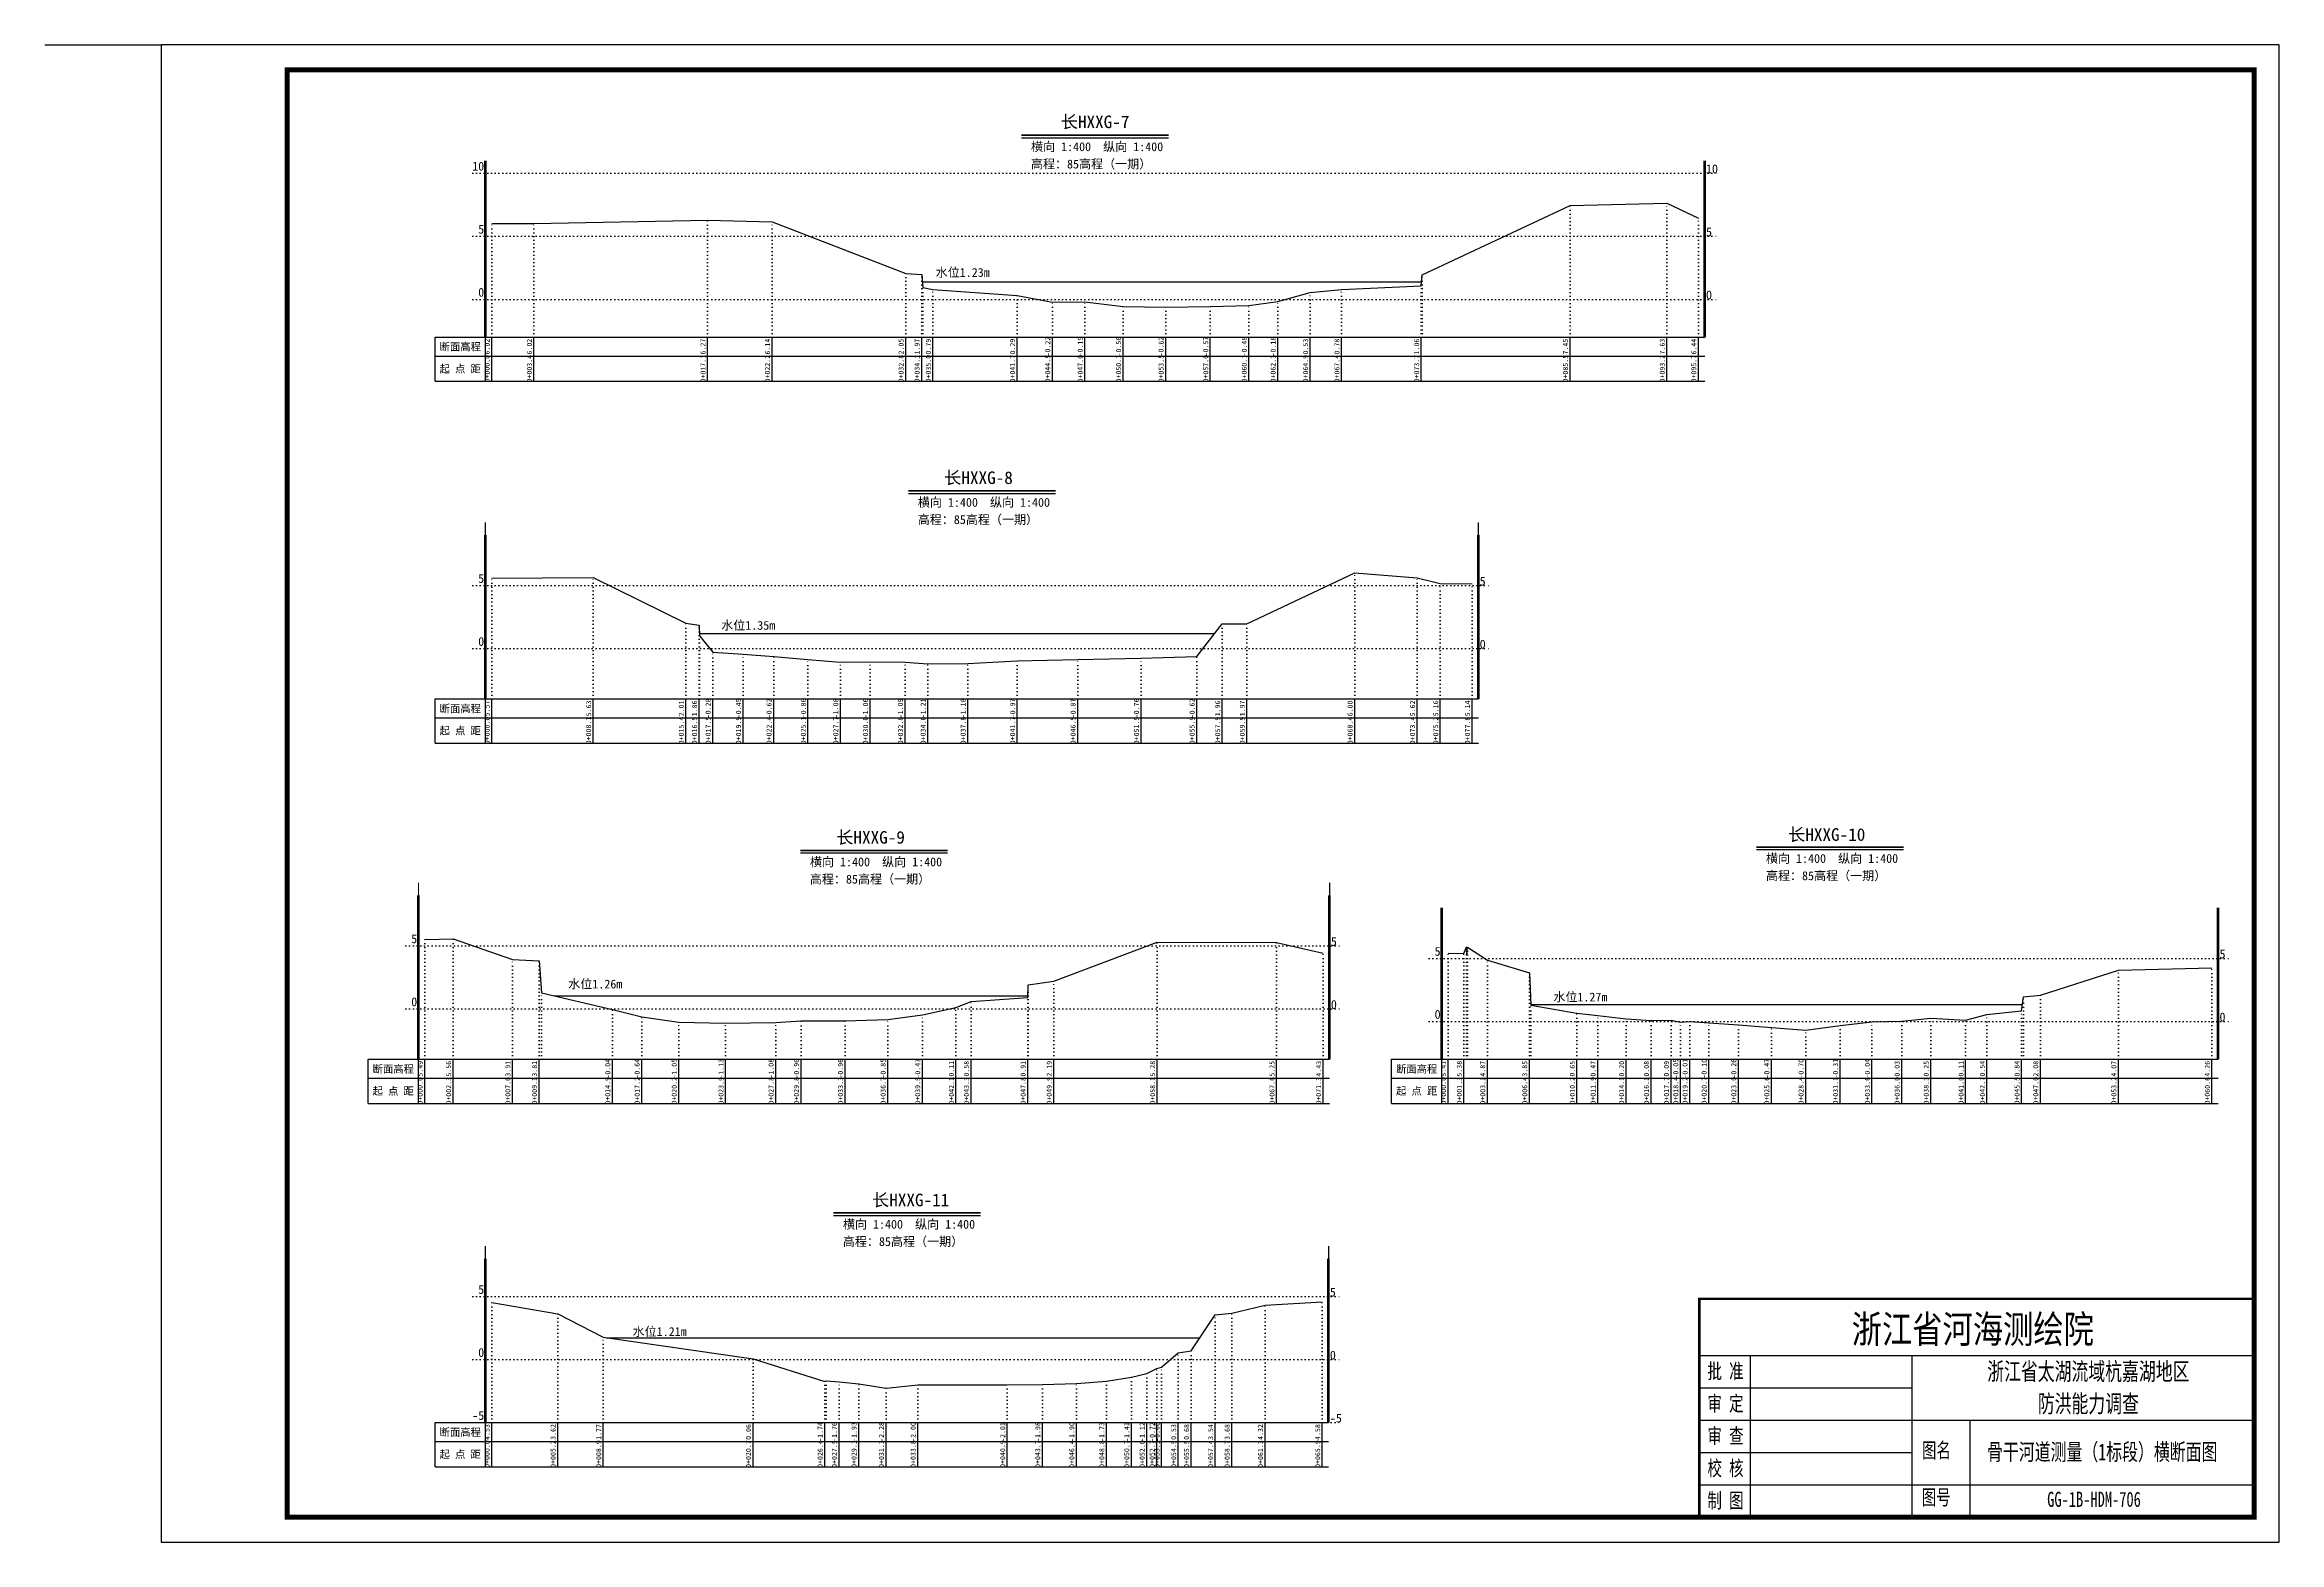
# Model space of a CAD drawing. Header units: millimetres. Extents: x 518104 to 520297, y 3371901 to 3372198.
# Drawn here: x 518967.4 to 519410.5, y 3371900.9 to 3372197.9 of the extents above; entities that cross this region are included whole.
import ezdxf
from ezdxf.enums import TextEntityAlignment as Align

# ---------------------------------------------------------------- set-up
doc = ezdxf.new("R2010")
doc.units = ezdxf.units.MM
doc.header["$LTSCALE"] = 0.4
doc.header["$MEASUREMENT"] = 0
doc.linetypes.add('X4', pattern=[1.6, 0, -1.6])
for name, color, linetype in [('DMX', 1, 'Continuous'), ('TEXT', 7, 'Continuous'), ('zdm1', 5, 'Continuous'), ('ZDMT5', 3, 'Continuous'), ('图框', 7, 'Continuous'), ('断面名称', 5, 'Continuous'), ('比例尺', 3, 'Continuous'), ('水位', 4, 'Continuous')]:
    doc.layers.add(name, color=color, linetype=linetype)
doc.styles.add('HDM', font='仿宋_GB2312.ttf')
doc.styles.add('tk2', font='SimSun.ttf', dxfattribs={"width": 0.8})

msp = doc.modelspace()

# ---------------------------------------------------------------- linework, layer by layer
at = {"linetype": 'Continuous'}
msp.add_lwpolyline([(518967.42, 3372197.87), (518990.48, 3372197.87)], dxfattribs=at)
at = {"lineweight": 100, "const_width": 0.5}
msp.add_lwpolyline([(519405.48, 3371949.15), (519295.48, 3371949.15), (519295.48, 3371905.87), (519405.48, 3371905.87), (519405.48, 3371949.15)], dxfattribs=at)
at = {"layer": 'DMX', "linetype": 'Continuous', "flags": 128}
for points in [[(519056.06, 3372162.42), (519064.43, 3372162.42), (519098.86, 3372163.05), (519111.66, 3372162.72), (519138.13, 3372152.5), (519141.31, 3372152.3), (519141.56, 3372149.75), (519143.53, 3372149.35), (519160.23, 3372148.1), (519167.21, 3372146.82), (519173.66, 3372146.9), (519181.26, 3372145.97), (519189.68, 3372145.82), (519198.53, 3372145.95), (519206.18, 3372146.17), (519211.91, 3372146.92), (519218.33, 3372148.7), (519224.56, 3372149.32), (519240.36, 3372150.02), (519240.51, 3372152.25), (519269.86, 3372166), (519289.06, 3372166.45), (519295.31, 3372163.47)], [(519056.06, 3372092.05), (519076.18, 3372092.2), (519094.56, 3372083.15), (519097.18, 3372082.77), (519097.26, 3372080.62), (519099.88, 3372077.42), (519105.88, 3372077), (519111.96, 3372076.57), (519118.76, 3372075.97), (519125.18, 3372075.42), (519131.08, 3372075.47), (519138.01, 3372075.4), (519142.51, 3372075.1), (519150.43, 3372075.17), (519160.26, 3372075.7), (519172.23, 3372075.95), (519184.81, 3372076.22), (519195.83, 3372076.57), (519200.91, 3372083.02), (519200.91, 3372083.02), (519205.78, 3372083.05), (519227.16, 3372093.12), (519239.53, 3372092.17), (519244.13, 3372091.02), (519250.43, 3372090.97)], [(519042.78, 3372020.39), (519048.43, 3372020.56), (519060.18, 3372016.44), (519065.45, 3372016.19), (519065.93, 3372009.81), (519079.98, 3372006.56), (519085.8, 3372005.06), (519093.15, 3372004.04), (519102.43, 3372003.84), (519112.35, 3372003.96), (519117.38, 3372004.26), (519126.13, 3372004.26), (519134.58, 3372004.54), (519141.43, 3372005.49), (519148.1, 3372006.94), (519151.08, 3372008.11), (519162.33, 3372008.94), (519162.43, 3372011.46), (519167.5, 3372012.14), (519188, 3372019.86), (519211.68, 3372019.79), (519220.93, 3372017.74)], [(519245.69, 3372017.69), (519248.82, 3372017.62), (519249.29, 3372018.97), (519249.37, 3372017.57), (519249.52, 3372018.92), (519253.47, 3372016.34), (519261.79, 3372013.79), (519262.09, 3372007.42), (519271.22, 3372005.79), (519275.34, 3372005.34), (519280.99, 3372004.67), (519285.92, 3372004.37), (519289.89, 3372004.39), (519291.74, 3372004.04), (519293.57, 3372004.14), (519297.37, 3372003.92), (519303.24, 3372003.52), (519309.79, 3372002.99), (519316.57, 3372002.42), (519323.42, 3372003.39), (519329.72, 3372004.07), (519335.62, 3372004.24), (519341.39, 3372004.79), (519348.29, 3372004.44), (519352.52, 3372005.52), (519359.39, 3372006.27), (519359.74, 3372009.07), (519363.12, 3372009.37), (519378.59, 3372014.34), (519397.12, 3372014.82)], [(519056.06, 3371948.45), (519069.13, 3371946.17), (519078.18, 3371941.55), (519107.86, 3371937.27), (519122.08, 3371932.77), (519122.33, 3371932.9), (519124.91, 3371932.72), (519128.81, 3371932.3), (519134.23, 3371931.42), (519140.53, 3371932.12), (519158.28, 3371932.1), (519165.23, 3371932.17), (519171.98, 3371932.37), (519177.93, 3371932.8), (519182.88, 3371933.6), (519185.93, 3371934.32), (519187.91, 3371935.32), (519188.88, 3371935.62), (519192.18, 3371938.45), (519194.73, 3371938.82), (519199.51, 3371945.97), (519202.78, 3371946.32), (519209.38, 3371947.92), (519220.73, 3371948.57)]]:
    msp.add_lwpolyline(points, dxfattribs=at)
at = {"layer": 'TEXT', "color": 0}
for p, q in [((519295.48, 3371937.95, 0), (519405.48, 3371937.95, 0)), ((519305.56, 3371937.95, 0), (519305.56, 3371912.29, 0)), ((519337.65, 3371937.95, 0), (519337.65, 3371912.29, 0)), ((519295.48, 3371931.54, 0), (519337.65, 3371931.54, 0)), ((519295.48, 3371925.12, 0), (519337.65, 3371925.12, 0)), ((519337.65, 3371925.12, 0), (519405.48, 3371925.12, 0)), ((519349.13, 3371925.12, 0), (519349.13, 3371905.87, 0)), ((519295.48, 3371918.7, 0), (519337.65, 3371918.7, 0)), ((519295.48, 3371912.29, 0), (519405.48, 3371912.29, 0)), ((519305.56, 3371912.29, 0), (519305.56, 3371905.87, 0)), ((519337.65, 3371912.29, 0), (519337.65, 3371905.87, 0))]:
    msp.add_line(p, q, dxfattribs=at)
at = {"layer": 'zdm1', "linetype": 'X4'}
for p, q in [((519052.31, 3372172.37), (519299.06, 3372172.37)), ((519052.31, 3372159.87), (519299.06, 3372159.87)), ((519052.31, 3372147.37), (519299.06, 3372147.37)), ((519052.31, 3372090.62), (519254.18, 3372090.62)), ((519052.31, 3372078.12), (519254.18, 3372078.12)), ((519039.03, 3372019.16), (519224.68, 3372019.16)), ((519241.94, 3372016.67), (519400.87, 3372016.67)), ((519039.03, 3372006.66), (519224.68, 3372006.66)), ((519241.94, 3372004.17), (519400.87, 3372004.17)), ((519052.31, 3371949.62), (519224.48, 3371949.62)), ((519052.31, 3371937.12), (519224.48, 3371937.12)), ((519052.31, 3371924.62), (519224.48, 3371924.62))]:
    msp.add_line(p, q, dxfattribs=at)
at = {"layer": 'zdm1', "linetype": 'Continuous'}
for p, q in [((519054.68, 3372139.87), (519054.68, 3372174.87)), ((519054.93, 3372139.87), (519054.93, 3372174.87)), ((519296.43, 3372139.87), (519296.43, 3372174.87)), ((519296.68, 3372139.87), (519296.68, 3372174.87)), ((519044.81, 3372139.87), (519056.06, 3372139.87)), ((519044.81, 3372131.12), (519044.81, 3372139.87)), ((519044.81, 3372136.12), (519296.56, 3372136.12)), ((519054.81, 3372131.12), (519054.81, 3372139.87)), ((519056.06, 3372139.87), (519296.56, 3372139.87)), ((519044.81, 3372131.12), (519296.56, 3372131.12)), ((519054.68, 3372068.12), (519054.68, 3372100.62)), ((519054.93, 3372068.12), (519054.93, 3372100.62)), ((519251.56, 3372068.12), (519251.56, 3372100.62)), ((519251.81, 3372068.12), (519251.81, 3372100.62)), ((519044.81, 3372068.12), (519056.06, 3372068.12)), ((519044.81, 3372059.37), (519044.81, 3372068.12)), ((519054.81, 3372059.37), (519054.81, 3372068.12)), ((519056.06, 3372068.12), (519251.68, 3372068.12)), ((519044.81, 3372064.37), (519251.68, 3372064.37)), ((519044.81, 3372059.37), (519251.68, 3372059.37)), ((519041.4, 3371996.66), (519041.4, 3372029.16)), ((519041.65, 3371996.66), (519041.65, 3372029.16)), ((519222.05, 3371996.66), (519222.05, 3372029.16)), ((519222.3, 3371996.66), (519222.3, 3372029.16)), ((519244.32, 3371996.67), (519244.32, 3372026.67)), ((519244.57, 3371996.67), (519244.57, 3372026.67)), ((519398.24, 3371996.67), (519398.24, 3372026.67)), ((519398.49, 3371996.67), (519398.49, 3372026.67)), ((519031.53, 3371996.66), (519042.78, 3371996.66)), ((519031.53, 3371987.91), (519031.53, 3371996.66)), ((519041.53, 3371987.91), (519041.53, 3371996.66)), ((519042.78, 3371996.66), (519222.18, 3371996.66)), ((519234.44, 3371996.67), (519245.69, 3371996.67)), ((519234.44, 3371987.92), (519234.44, 3371996.67)), ((519244.44, 3371987.92), (519244.44, 3371996.67)), ((519245.69, 3371996.67), (519398.37, 3371996.67)), ((519031.53, 3371992.91), (519222.18, 3371992.91)), ((519234.44, 3371992.92), (519398.37, 3371992.92)), ((519031.53, 3371987.91), (519222.18, 3371987.91)), ((519234.44, 3371987.92), (519398.37, 3371987.92)), ((519054.68, 3371924.62), (519054.68, 3371957.12)), ((519054.93, 3371924.62), (519054.93, 3371957.12)), ((519221.86, 3371924.62), (519221.86, 3371957.12)), ((519222.11, 3371924.62), (519222.11, 3371957.12)), ((519044.81, 3371924.62), (519056.06, 3371924.62)), ((519044.81, 3371915.87), (519044.81, 3371924.62)), ((519054.81, 3371915.87), (519054.81, 3371924.62)), ((519056.06, 3371924.62), (519221.98, 3371924.62)), ((519044.81, 3371920.87), (519221.98, 3371920.87)), ((519044.81, 3371915.87), (519221.98, 3371915.87))]:
    msp.add_line(p, q, dxfattribs=at)
at = {"layer": 'zdm1', "linetype": 'Continuous', "flags": 128}
for points in [[(519054.81, 3372172.37, 0.25, 0.25, 0), (519054.81, 3372174.87, 0.25, 0.25, 0)], [(519296.56, 3372172.37, 0.25, 0.25, 0), (519296.56, 3372174.87, 0.25, 0.25, 0)], [(519054.81, 3372167.37, 0.25, 0.25, 0), (519054.81, 3372169.87, 0.25, 0.25, 0)], [(519296.56, 3372167.37, 0.25, 0.25, 0), (519296.56, 3372169.87, 0.25, 0.25, 0)], [(519054.81, 3372162.37, 0.25, 0.25, 0), (519054.81, 3372164.87, 0.25, 0.25, 0)], [(519296.56, 3372162.37, 0.25, 0.25, 0), (519296.56, 3372164.87, 0.25, 0.25, 0)], [(519054.81, 3372157.37, 0.25, 0.25, 0), (519054.81, 3372159.87, 0.25, 0.25, 0)], [(519296.56, 3372157.37, 0.25, 0.25, 0), (519296.56, 3372159.87, 0.25, 0.25, 0)], [(519054.81, 3372152.37, 0.25, 0.25, 0), (519054.81, 3372154.87, 0.25, 0.25, 0)], [(519296.56, 3372152.37, 0.25, 0.25, 0), (519296.56, 3372154.87, 0.25, 0.25, 0)], [(519054.81, 3372147.37, 0.25, 0.25, 0), (519054.81, 3372149.87, 0.25, 0.25, 0)], [(519296.56, 3372147.37, 0.25, 0.25, 0), (519296.56, 3372149.87, 0.25, 0.25, 0)], [(519054.81, 3372142.37, 0.25, 0.25, 0), (519054.81, 3372144.87, 0.25, 0.25, 0)], [(519296.56, 3372142.37, 0.25, 0.25, 0), (519296.56, 3372144.87, 0.25, 0.25, 0)], [(519054.81, 3372100.62, 0.25, 0.25, 0), (519054.81, 3372103.12, 0.25, 0.25, 0)], [(519251.68, 3372100.62, 0.25, 0.25, 0), (519251.68, 3372103.12, 0.25, 0.25, 0)], [(519054.81, 3372095.62, 0.25, 0.25, 0), (519054.81, 3372098.12, 0.25, 0.25, 0)], [(519251.68, 3372095.62, 0.25, 0.25, 0), (519251.68, 3372098.12, 0.25, 0.25, 0)], [(519054.81, 3372090.62, 0.25, 0.25, 0), (519054.81, 3372093.12, 0.25, 0.25, 0)], [(519251.68, 3372090.62, 0.25, 0.25, 0), (519251.68, 3372093.12, 0.25, 0.25, 0)], [(519054.81, 3372085.62, 0.25, 0.25, 0), (519054.81, 3372088.12, 0.25, 0.25, 0)], [(519251.68, 3372085.62, 0.25, 0.25, 0), (519251.68, 3372088.12, 0.25, 0.25, 0)], [(519054.81, 3372080.62, 0.25, 0.25, 0), (519054.81, 3372083.12, 0.25, 0.25, 0)], [(519251.68, 3372080.62, 0.25, 0.25, 0), (519251.68, 3372083.12, 0.25, 0.25, 0)], [(519054.81, 3372075.62, 0.25, 0.25, 0), (519054.81, 3372078.12, 0.25, 0.25, 0)], [(519251.68, 3372075.62, 0.25, 0.25, 0), (519251.68, 3372078.12, 0.25, 0.25, 0)], [(519054.81, 3372070.62, 0.25, 0.25, 0), (519054.81, 3372073.12, 0.25, 0.25, 0)], [(519251.68, 3372070.62, 0.25, 0.25, 0), (519251.68, 3372073.12, 0.25, 0.25, 0)], [(519041.53, 3372029.16, 0.25, 0.25, 0), (519041.53, 3372031.66, 0.25, 0.25, 0)], [(519222.18, 3372029.16, 0.25, 0.25, 0), (519222.18, 3372031.66, 0.25, 0.25, 0)], [(519041.53, 3372024.16, 0.25, 0.25, 0), (519041.53, 3372026.66, 0.25, 0.25, 0)], [(519222.18, 3372024.16, 0.25, 0.25, 0), (519222.18, 3372026.66, 0.25, 0.25, 0)], [(519244.44, 3372024.17, 0.25, 0.25, 0), (519244.44, 3372026.67, 0.25, 0.25, 0)], [(519398.37, 3372024.17, 0.25, 0.25, 0), (519398.37, 3372026.67, 0.25, 0.25, 0)], [(519041.53, 3372019.16, 0.25, 0.25, 0), (519041.53, 3372021.66, 0.25, 0.25, 0)], [(519222.18, 3372019.16, 0.25, 0.25, 0), (519222.18, 3372021.66, 0.25, 0.25, 0)], [(519244.44, 3372019.17, 0.25, 0.25, 0), (519244.44, 3372021.67, 0.25, 0.25, 0)], [(519398.37, 3372019.17, 0.25, 0.25, 0), (519398.37, 3372021.67, 0.25, 0.25, 0)], [(519041.53, 3372014.16, 0.25, 0.25, 0), (519041.53, 3372016.66, 0.25, 0.25, 0)], [(519222.18, 3372014.16, 0.25, 0.25, 0), (519222.18, 3372016.66, 0.25, 0.25, 0)], [(519244.44, 3372014.17, 0.25, 0.25, 0), (519244.44, 3372016.67, 0.25, 0.25, 0)], [(519398.37, 3372014.17, 0.25, 0.25, 0), (519398.37, 3372016.67, 0.25, 0.25, 0)], [(519041.53, 3372009.16, 0.25, 0.25, 0), (519041.53, 3372011.66, 0.25, 0.25, 0)], [(519222.18, 3372009.16, 0.25, 0.25, 0), (519222.18, 3372011.66, 0.25, 0.25, 0)], [(519244.44, 3372009.17, 0.25, 0.25, 0), (519244.44, 3372011.67, 0.25, 0.25, 0)], [(519398.37, 3372009.17, 0.25, 0.25, 0), (519398.37, 3372011.67, 0.25, 0.25, 0)], [(519041.53, 3372004.16, 0.25, 0.25, 0), (519041.53, 3372006.66, 0.25, 0.25, 0)], [(519222.18, 3372004.16, 0.25, 0.25, 0), (519222.18, 3372006.66, 0.25, 0.25, 0)], [(519244.44, 3372004.17, 0.25, 0.25, 0), (519244.44, 3372006.67, 0.25, 0.25, 0)], [(519398.37, 3372004.17, 0.25, 0.25, 0), (519398.37, 3372006.67, 0.25, 0.25, 0)], [(519041.53, 3371999.16, 0.25, 0.25, 0), (519041.53, 3372001.66, 0.25, 0.25, 0)], [(519222.18, 3371999.16, 0.25, 0.25, 0), (519222.18, 3372001.66, 0.25, 0.25, 0)], [(519244.44, 3371999.17, 0.25, 0.25, 0), (519244.44, 3372001.67, 0.25, 0.25, 0)], [(519398.37, 3371999.17, 0.25, 0.25, 0), (519398.37, 3372001.67, 0.25, 0.25, 0)], [(519054.81, 3371957.12, 0.25, 0.25, 0), (519054.81, 3371959.62, 0.25, 0.25, 0)], [(519221.98, 3371957.12, 0.25, 0.25, 0), (519221.98, 3371959.62, 0.25, 0.25, 0)], [(519054.81, 3371952.12, 0.25, 0.25, 0), (519054.81, 3371954.62, 0.25, 0.25, 0)], [(519221.98, 3371952.12, 0.25, 0.25, 0), (519221.98, 3371954.62, 0.25, 0.25, 0)], [(519054.81, 3371947.12, 0.25, 0.25, 0), (519054.81, 3371949.62, 0.25, 0.25, 0)], [(519221.98, 3371947.12, 0.25, 0.25, 0), (519221.98, 3371949.62, 0.25, 0.25, 0)], [(519054.81, 3371942.12, 0.25, 0.25, 0), (519054.81, 3371944.62, 0.25, 0.25, 0)], [(519221.98, 3371942.12, 0.25, 0.25, 0), (519221.98, 3371944.62, 0.25, 0.25, 0)], [(519054.81, 3371937.12, 0.25, 0.25, 0), (519054.81, 3371939.62, 0.25, 0.25, 0)], [(519221.98, 3371937.12, 0.25, 0.25, 0), (519221.98, 3371939.62, 0.25, 0.25, 0)], [(519054.81, 3371932.12, 0.25, 0.25, 0), (519054.81, 3371934.62, 0.25, 0.25, 0)], [(519221.98, 3371932.12, 0.25, 0.25, 0), (519221.98, 3371934.62, 0.25, 0.25, 0)], [(519054.81, 3371927.12, 0.25, 0.25, 0), (519054.81, 3371929.62, 0.25, 0.25, 0)], [(519221.98, 3371927.12, 0.25, 0.25, 0), (519221.98, 3371929.62, 0.25, 0.25, 0)]]:
    msp.add_lwpolyline(points, format="xyseb", dxfattribs=at)
at = {"layer": 'ZDMT5', "linetype": 'X4'}
for p, q in [((519056.06, 3372139.87), (519056.06, 3372162.42)), ((519064.43, 3372139.87), (519064.43, 3372162.42)), ((519098.86, 3372139.87), (519098.86, 3372163.05)), ((519111.66, 3372139.87), (519111.66, 3372162.72)), ((519269.86, 3372139.87), (519269.86, 3372166)), ((519289.06, 3372139.87), (519289.06, 3372166.45)), ((519295.31, 3372139.87), (519295.31, 3372163.47)), ((519138.13, 3372139.87), (519138.13, 3372152.5)), ((519141.31, 3372139.87), (519141.31, 3372152.3)), ((519141.56, 3372139.87), (519141.56, 3372149.75)), ((519143.53, 3372139.87), (519143.53, 3372149.35)), ((519224.56, 3372139.87), (519224.56, 3372149.32)), ((519240.36, 3372139.87), (519240.36, 3372150.02)), ((519240.51, 3372139.87), (519240.51, 3372152.25)), ((519160.23, 3372139.87), (519160.23, 3372148.1)), ((519167.21, 3372139.87), (519167.21, 3372146.82)), ((519173.66, 3372139.87), (519173.66, 3372146.9)), ((519181.26, 3372139.87), (519181.26, 3372145.97)), ((519189.68, 3372139.87), (519189.68, 3372145.82)), ((519198.53, 3372139.87), (519198.53, 3372145.95)), ((519206.18, 3372139.87), (519206.18, 3372146.17)), ((519211.91, 3372139.87), (519211.91, 3372146.92)), ((519218.33, 3372139.87), (519218.33, 3372148.7)), ((519056.06, 3372068.12), (519056.06, 3372092.05)), ((519076.18, 3372068.12), (519076.18, 3372092.2)), ((519227.16, 3372068.12), (519227.16, 3372093.12)), ((519239.53, 3372068.12), (519239.53, 3372092.17)), ((519244.13, 3372068.12), (519244.13, 3372091.02)), ((519250.43, 3372068.12), (519250.43, 3372090.97)), ((519094.56, 3372068.12), (519094.56, 3372083.15)), ((519097.18, 3372068.12), (519097.18, 3372082.77)), ((519200.91, 3372068.12), (519200.91, 3372083.02)), ((519205.78, 3372068.12), (519205.78, 3372083.05)), ((519097.26, 3372068.12), (519097.26, 3372080.62)), ((519099.88, 3372068.12), (519099.88, 3372077.42)), ((519105.88, 3372068.12), (519105.88, 3372077)), ((519111.96, 3372068.12), (519111.96, 3372076.57)), ((519118.76, 3372068.12), (519118.76, 3372075.97)), ((519125.18, 3372068.12), (519125.18, 3372075.42)), ((519131.08, 3372068.12), (519131.08, 3372075.47)), ((519138.01, 3372068.12), (519138.01, 3372075.4)), ((519142.51, 3372068.12), (519142.51, 3372075.1)), ((519150.43, 3372068.12), (519150.43, 3372075.17)), ((519160.26, 3372068.12), (519160.26, 3372075.7)), ((519172.23, 3372068.12), (519172.23, 3372075.95)), ((519184.81, 3372068.12), (519184.81, 3372076.22)), ((519195.83, 3372068.12), (519195.83, 3372076.57)), ((519042.78, 3371996.66), (519042.78, 3372020.39)), ((519048.43, 3371996.66), (519048.43, 3372020.56)), ((519060.18, 3371996.66), (519060.18, 3372016.44)), ((519065.45, 3371996.66), (519065.45, 3372016.19)), ((519188, 3371996.66), (519188, 3372019.86)), ((519211.68, 3371996.66), (519211.68, 3372019.79)), ((519220.93, 3371996.66), (519220.93, 3372017.74)), ((519245.69, 3371996.67), (519245.69, 3372017.69)), ((519248.82, 3371996.67), (519248.82, 3372017.62)), ((519249.29, 3371996.67), (519249.29, 3372018.97)), ((519249.37, 3371996.67), (519249.37, 3372017.57)), ((519249.52, 3371996.67), (519249.52, 3372018.92)), ((519253.47, 3371996.67), (519253.47, 3372016.34)), ((519167.5, 3371996.66), (519167.5, 3372012.14)), ((519261.79, 3371996.67), (519261.79, 3372013.79)), ((519378.59, 3371996.67), (519378.59, 3372014.34)), ((519397.12, 3371996.67), (519397.12, 3372014.82)), ((519065.93, 3371996.66), (519065.93, 3372009.81)), ((519151.08, 3371996.66), (519151.08, 3372008.11)), ((519162.33, 3371996.66), (519162.33, 3372008.94)), ((519162.43, 3371996.66), (519162.43, 3372011.46)), ((519262.09, 3371996.67), (519262.09, 3372007.42)), ((519359.74, 3371996.67), (519359.74, 3372009.07)), ((519363.12, 3371996.67), (519363.12, 3372009.37)), ((519079.98, 3371996.66), (519079.98, 3372006.56)), ((519085.8, 3371996.66), (519085.8, 3372005.06)), ((519093.15, 3371996.66), (519093.15, 3372004.04)), ((519102.43, 3371996.66), (519102.43, 3372003.84)), ((519112.35, 3371996.66), (519112.35, 3372003.96)), ((519117.38, 3371996.66), (519117.38, 3372004.26)), ((519126.13, 3371996.66), (519126.13, 3372004.26)), ((519134.58, 3371996.66), (519134.58, 3372004.54)), ((519141.43, 3371996.66), (519141.43, 3372005.49)), ((519148.1, 3371996.66), (519148.1, 3372006.94)), ((519271.22, 3371996.67), (519271.22, 3372005.79)), ((519275.34, 3371996.67), (519275.34, 3372005.34)), ((519280.99, 3371996.67), (519280.99, 3372004.67)), ((519285.92, 3371996.67), (519285.92, 3372004.37)), ((519289.89, 3371996.67), (519289.89, 3372004.39)), ((519291.74, 3371996.67), (519291.74, 3372004.04)), ((519293.57, 3371996.67), (519293.57, 3372004.14)), ((519297.37, 3371996.67), (519297.37, 3372003.92)), ((519303.24, 3371996.67), (519303.24, 3372003.52)), ((519309.79, 3371996.67), (519309.79, 3372002.99)), ((519323.42, 3371996.67), (519323.42, 3372003.39)), ((519329.72, 3371996.67), (519329.72, 3372004.07)), ((519335.62, 3371996.67), (519335.62, 3372004.24)), ((519341.39, 3371996.67), (519341.39, 3372004.79)), ((519348.29, 3371996.67), (519348.29, 3372004.44)), ((519352.52, 3371996.67), (519352.52, 3372005.52)), ((519359.39, 3371996.67), (519359.39, 3372006.27)), ((519316.57, 3371996.67), (519316.57, 3372002.42)), ((519056.06, 3371924.62), (519056.06, 3371948.45)), ((519069.13, 3371924.62), (519069.13, 3371946.17)), ((519199.51, 3371924.62), (519199.51, 3371945.97)), ((519202.78, 3371924.62), (519202.78, 3371946.32)), ((519209.38, 3371924.62), (519209.38, 3371947.92)), ((519220.73, 3371924.62), (519220.73, 3371948.57)), ((519078.18, 3371924.62), (519078.18, 3371941.55)), ((519107.86, 3371924.62), (519107.86, 3371937.27)), ((519192.18, 3371924.62), (519192.18, 3371938.45)), ((519194.73, 3371924.62), (519194.73, 3371938.82)), ((519122.08, 3371924.62), (519122.08, 3371932.77)), ((519122.33, 3371924.62), (519122.33, 3371932.9)), ((519124.91, 3371924.62), (519124.91, 3371932.72)), ((519128.81, 3371924.62), (519128.81, 3371932.3)), ((519140.53, 3371924.62), (519140.53, 3371932.12)), ((519158.28, 3371924.62), (519158.28, 3371932.1)), ((519165.23, 3371924.62), (519165.23, 3371932.17)), ((519171.98, 3371924.62), (519171.98, 3371932.37)), ((519177.93, 3371924.62), (519177.93, 3371932.8)), ((519182.88, 3371924.62), (519182.88, 3371933.6)), ((519185.93, 3371924.62), (519185.93, 3371934.32)), ((519187.91, 3371924.62), (519187.91, 3371935.32)), ((519188.88, 3371924.62), (519188.88, 3371935.62)), ((519134.23, 3371924.62), (519134.23, 3371931.42))]:
    msp.add_line(p, q, dxfattribs=at)
at = {"layer": 'ZDMT5', "linetype": 'Continuous'}
for p, q in [((519056.06, 3372131.12), (519056.06, 3372139.87)), ((519064.43, 3372131.12), (519064.43, 3372139.87)), ((519098.86, 3372131.12), (519098.86, 3372139.87)), ((519111.66, 3372131.12), (519111.66, 3372139.87)), ((519138.13, 3372131.12), (519138.13, 3372139.87)), ((519141.31, 3372131.12), (519141.31, 3372139.87)), ((519143.53, 3372131.12), (519143.53, 3372139.87)), ((519160.23, 3372131.12), (519160.23, 3372139.87)), ((519167.21, 3372131.12), (519167.21, 3372139.87)), ((519173.66, 3372131.12), (519173.66, 3372139.87)), ((519181.26, 3372131.12), (519181.26, 3372139.87)), ((519189.68, 3372131.12), (519189.68, 3372139.87)), ((519198.53, 3372131.12), (519198.53, 3372139.87)), ((519206.18, 3372131.12), (519206.18, 3372139.87)), ((519211.91, 3372131.12), (519211.91, 3372139.87)), ((519218.33, 3372131.12), (519218.33, 3372139.87)), ((519224.56, 3372131.12), (519224.56, 3372139.87)), ((519240.36, 3372131.12), (519240.36, 3372139.87)), ((519269.86, 3372131.12), (519269.86, 3372139.87)), ((519289.06, 3372131.12), (519289.06, 3372139.87)), ((519295.31, 3372131.12), (519295.31, 3372139.87)), ((519056.06, 3372059.37), (519056.06, 3372068.12)), ((519076.18, 3372059.37), (519076.18, 3372068.12)), ((519094.56, 3372059.37), (519094.56, 3372068.12)), ((519097.18, 3372059.37), (519097.18, 3372068.12)), ((519099.88, 3372059.37), (519099.88, 3372068.12)), ((519105.88, 3372059.37), (519105.88, 3372068.12)), ((519111.96, 3372059.37), (519111.96, 3372068.12)), ((519118.76, 3372059.37), (519118.76, 3372068.12)), ((519125.18, 3372059.37), (519125.18, 3372068.12)), ((519131.08, 3372059.37), (519131.08, 3372068.12)), ((519138.01, 3372059.37), (519138.01, 3372068.12)), ((519142.51, 3372059.37), (519142.51, 3372068.12)), ((519150.43, 3372059.37), (519150.43, 3372068.12)), ((519160.26, 3372059.37), (519160.26, 3372068.12)), ((519172.23, 3372059.37), (519172.23, 3372068.12)), ((519184.81, 3372059.37), (519184.81, 3372068.12)), ((519195.83, 3372059.37), (519195.83, 3372068.12)), ((519200.91, 3372059.37), (519200.91, 3372068.12)), ((519205.78, 3372059.37), (519205.78, 3372068.12)), ((519227.16, 3372059.37), (519227.16, 3372068.12)), ((519239.53, 3372059.37), (519239.53, 3372068.12)), ((519244.13, 3372059.37), (519244.13, 3372068.12)), ((519250.43, 3372059.37), (519250.43, 3372068.12)), ((519042.78, 3371987.91), (519042.78, 3371996.66)), ((519048.43, 3371987.91), (519048.43, 3371996.66)), ((519060.18, 3371987.91), (519060.18, 3371996.66)), ((519065.45, 3371987.91), (519065.45, 3371996.66)), ((519079.98, 3371987.91), (519079.98, 3371996.66)), ((519085.8, 3371987.91), (519085.8, 3371996.66)), ((519093.15, 3371987.91), (519093.15, 3371996.66)), ((519102.43, 3371987.91), (519102.43, 3371996.66)), ((519112.35, 3371987.91), (519112.35, 3371996.66)), ((519117.38, 3371987.91), (519117.38, 3371996.66)), ((519126.13, 3371987.91), (519126.13, 3371996.66)), ((519134.58, 3371987.91), (519134.58, 3371996.66)), ((519141.43, 3371987.91), (519141.43, 3371996.66)), ((519148.1, 3371987.91), (519148.1, 3371996.66)), ((519151.08, 3371987.91), (519151.08, 3371996.66)), ((519162.33, 3371987.91), (519162.33, 3371996.66)), ((519167.5, 3371987.91), (519167.5, 3371996.66)), ((519188, 3371987.91), (519188, 3371996.66)), ((519211.68, 3371987.91), (519211.68, 3371996.66)), ((519220.93, 3371987.91), (519220.93, 3371996.66)), ((519245.69, 3371987.92), (519245.69, 3371996.67)), ((519248.82, 3371987.92), (519248.82, 3371996.67)), ((519253.47, 3371987.92), (519253.47, 3371996.67)), ((519261.79, 3371987.92), (519261.79, 3371996.67)), ((519271.22, 3371987.92), (519271.22, 3371996.67)), ((519275.34, 3371987.92), (519275.34, 3371996.67)), ((519280.99, 3371987.92), (519280.99, 3371996.67)), ((519285.92, 3371987.92), (519285.92, 3371996.67)), ((519289.89, 3371987.92), (519289.89, 3371996.67)), ((519291.74, 3371987.92), (519291.74, 3371996.67)), ((519293.57, 3371987.92), (519293.57, 3371996.67)), ((519297.37, 3371987.92), (519297.37, 3371996.67)), ((519303.24, 3371987.92), (519303.24, 3371996.67)), ((519309.79, 3371987.92), (519309.79, 3371996.67)), ((519316.57, 3371987.92), (519316.57, 3371996.67)), ((519323.42, 3371987.92), (519323.42, 3371996.67)), ((519329.72, 3371987.92), (519329.72, 3371996.67)), ((519335.62, 3371987.92), (519335.62, 3371996.67)), ((519341.39, 3371987.92), (519341.39, 3371996.67)), ((519348.29, 3371987.92), (519348.29, 3371996.67)), ((519352.52, 3371987.92), (519352.52, 3371996.67)), ((519359.39, 3371987.92), (519359.39, 3371996.67)), ((519363.12, 3371987.92), (519363.12, 3371996.67)), ((519378.59, 3371987.92), (519378.59, 3371996.67)), ((519397.12, 3371987.92), (519397.12, 3371996.67)), ((519056.06, 3371915.87), (519056.06, 3371924.62)), ((519069.13, 3371915.87), (519069.13, 3371924.62)), ((519078.18, 3371915.87), (519078.18, 3371924.62)), ((519107.86, 3371915.87), (519107.86, 3371924.62)), ((519122.08, 3371915.87), (519122.08, 3371924.62)), ((519124.91, 3371915.87), (519124.91, 3371924.62)), ((519128.81, 3371915.87), (519128.81, 3371924.62)), ((519134.23, 3371915.87), (519134.23, 3371924.62)), ((519140.53, 3371915.87), (519140.53, 3371924.62)), ((519158.28, 3371915.87), (519158.28, 3371924.62)), ((519165.23, 3371915.87), (519165.23, 3371924.62)), ((519171.98, 3371915.87), (519171.98, 3371924.62)), ((519177.93, 3371915.87), (519177.93, 3371924.62)), ((519182.88, 3371915.87), (519182.88, 3371924.62)), ((519185.93, 3371915.87), (519185.93, 3371924.62)), ((519187.91, 3371915.87), (519187.91, 3371924.62)), ((519188.88, 3371915.87), (519188.88, 3371924.62)), ((519192.18, 3371915.87), (519192.18, 3371924.62)), ((519194.73, 3371915.87), (519194.73, 3371924.62)), ((519199.51, 3371915.87), (519199.51, 3371924.62)), ((519202.78, 3371915.87), (519202.78, 3371924.62)), ((519209.38, 3371915.87), (519209.38, 3371924.62)), ((519220.73, 3371915.87), (519220.73, 3371924.62))]:
    msp.add_line(p, q, dxfattribs=at)
at = {"layer": '图框', "flags": 128}
msp.add_lwpolyline([(518990.48, 3371900.87), (519410.48, 3371900.87), (519410.48, 3372197.87), (518990.48, 3372197.87)], close=True, dxfattribs=at)
at = {"layer": '图框', "const_width": 1, "flags": 128}
msp.add_lwpolyline([(519015.48, 3371905.87), (519405.48, 3371905.87), (519405.48, 3372192.87), (519015.48, 3372192.87)], close=True, dxfattribs=at)
at = {"layer": '比例尺', "color": 3, "linetype": 'Continuous', "lineweight": 40}
for p, q in [((519161.12, 3372179.91), (519190.24, 3372179.91)), ((519138.68, 3372109.38), (519167.81, 3372109.38)), ((519306.84, 3372038.76), (519335.97, 3372038.76)), ((519117.29, 3372038.08), (519146.41, 3372038.08)), ((519123.83, 3371966.21), (519152.96, 3371966.21))]:
    msp.add_line(p, q, dxfattribs=at)
at = {"layer": '比例尺', "color": 3, "linetype": 'Continuous'}
for p, q in [((519161.12, 3372179.41), (519190.24, 3372179.41)), ((519138.68, 3372108.88), (519167.81, 3372108.88)), ((519117.29, 3372037.58), (519146.41, 3372037.58)), ((519306.84, 3372038.26), (519335.97, 3372038.26)), ((519123.83, 3371965.71), (519152.96, 3371965.71))]:
    msp.add_line(p, q, dxfattribs=at)
at = {"layer": '水位', "color": 6, "linetype": 'Continuous', "flags": 128}
for points in [[(519240.41, 3372150.79), (519141.45, 3372150.79)], [(519097.24, 3372081.13), (519199.42, 3372081.13)], [(519068.46, 3372009.23), (519162.34, 3372009.23)], [(519359.54, 3372007.43), (519262.09, 3372007.43)], [(519078.83, 3371941.45), (519196.49, 3371941.45)]]:
    msp.add_lwpolyline(points, dxfattribs=at)

# ---------------------------------------------------------------- texts
at = {"layer": 'TEXT', "color": 7, "ltscale": 8, "style": 'tk2'}
for tag, p, s, height, width in [('浙江省河海测绘院', (519325.7, 3371940.39, 0), '（单位名称）', 5.5, 0.8), ('批 准', (519297.1, 3371933.32, 0), '批准', 3, 0.7), ('审 定', (519297.1, 3371926.91, 0), '审定', 3, 0.7), ('审 查', (519297.1, 3371920.49, 0), '审 查', 3, 0.7), ('图名', (519339.63, 3371917.62, 0), '审查', 3, 0.7), ('校 核', (519297.1, 3371914.07, 0), '校 核', 3, 0.7), ('制 图', (519297.1, 3371907.66, 0), '制 图', 3, 0.7), ('图号', (519339.59, 3371908.29, 0), '图号', 3, 0.7)]:
    msp.add_attdef(tag, p, s, height=height, dxfattribs=dict(at, width=width))
at = {"layer": 'TEXT', "color": 0, "style": 'tk2', "width": 0.7}
for tag, text, height, p in [('浙江省太湖流域杭嘉湖地区', '浙江省太湖流域杭嘉湖地区', 3.5, (519372.62, 3371934.77, -206.67)), ('防洪能力调查', '防洪能力调查', 3.5, (519372.62, 3371928.38, -206.67)), ('骨干河道测量（1标段）横断面图', '骨干河道测量（1标段）横断面图', 3.3, (519375.37, 3371918.8, -206.67)), ('GG-1B-HDM-706', 'GG-1B-HDM-001', 3, (519373.74, 3371909.4, -206.67))]:
    msp.add_attdef(tag, text=text, height=height, dxfattribs=at).set_placement(p, align=Align.MIDDLE_CENTER)
at = {"layer": 'zdm1', "linetype": 'Continuous', "style": 'HDM'}
for s, p in [('10', (519054.56, 3372172.37)), ('5', (519054.56, 3372159.87)), ('0', (519054.56, 3372147.37)), ('5', (519054.56, 3372090.62)), ('0', (519054.56, 3372078.12)), ('5', (519041.28, 3372019.16)), ('5', (519244.19, 3372016.67)), ('0', (519041.28, 3372006.66)), ('0', (519244.19, 3372004.17)), ('5', (519054.56, 3371949.62)), ('0', (519054.56, 3371937.12)), ('-5', (519054.56, 3371924.62))]:
    msp.add_text(s, height=1.75, dxfattribs=at).set_placement(p, align=Align.BOTTOM_RIGHT)
for s, p in [('10', (519296.81, 3372172.37)), ('5', (519296.81, 3372159.87)), ('0', (519296.81, 3372147.37)), ('5', (519251.93, 3372090.62)), ('0', (519251.93, 3372078.12)), ('5', (519222.43, 3372019.16)), ('5', (519398.62, 3372016.67)), ('0', (519222.43, 3372006.66)), ('0', (519398.62, 3372004.17)), ('5', (519222.23, 3371949.62)), ('0', (519222.23, 3371937.12)), ('-5', (519222.23, 3371924.62))]:
    msp.add_text(s, height=1.75, dxfattribs=at).set_placement(p)
for s, p in [('断面高程', (519049.81, 3372138)), ('起 点 距', (519049.81, 3372133.62)), ('断面高程', (519049.81, 3372066.25)), ('起 点 距', (519049.81, 3372061.87)), ('断面高程', (519036.53, 3371994.79)), ('断面高程', (519239.44, 3371994.79)), ('起 点 距', (519036.53, 3371990.41)), ('起 点 距', (519239.44, 3371990.42)), ('断面高程', (519049.81, 3371922.75)), ('起 点 距', (519049.81, 3371918.37))]:
    msp.add_text(s, height=1.5, dxfattribs=at).set_placement(p, align=Align.MIDDLE)
at = {"layer": 'ZDMT5', "linetype": 'Continuous', "style": 'HDM'}
for s, p in [('6.02', (519055.93, 3372138)), ('0+000.0', (519055.93, 3372133.62)), ('6.02', (519064.31, 3372138)), ('0+003.4', (519064.31, 3372133.62)), ('6.27', (519098.73, 3372138)), ('0+017.1', (519098.73, 3372133.62)), ('6.14', (519111.53, 3372138)), ('0+022.2', (519111.53, 3372133.62)), ('2.05', (519138.01, 3372138)), ('0+032.8', (519138.01, 3372133.62)), ('1.97', (519141.18, 3372138)), ('0+034.1', (519141.18, 3372133.62)), ('0.79', (519143.41, 3372138)), ('0+035.0', (519143.41, 3372133.62)), ('0.29', (519160.11, 3372138)), ('0+041.7', (519160.11, 3372133.62)), ('-0.22', (519167.08, 3372138)), ('0+044.5', (519167.08, 3372133.62)), ('-0.19', (519173.53, 3372138)), ('0+047.0', (519173.53, 3372133.62)), ('-0.56', (519181.13, 3372138)), ('0+050.1', (519181.13, 3372133.62)), ('-0.62', (519189.56, 3372138)), ('0+053.5', (519189.56, 3372133.62)), ('-0.57', (519198.41, 3372138)), ('0+057.0', (519198.41, 3372133.62)), ('-0.48', (519206.06, 3372138)), ('0+060.1', (519206.06, 3372133.62)), ('-0.18', (519211.78, 3372138)), ('0+062.3', (519211.78, 3372133.62)), ('0.53', (519218.21, 3372138)), ('0+064.9', (519218.21, 3372133.62)), ('0.78', (519224.43, 3372138)), ('0+067.4', (519224.43, 3372133.62)), ('1.06', (519240.23, 3372138)), ('0+073.7', (519240.23, 3372133.62)), ('0+085.5', (519269.73, 3372133.62)), ('7.45', (519269.73, 3372138)), ('7.63', (519288.93, 3372138)), ('0+093.2', (519288.93, 3372133.62)), ('6.44', (519295.18, 3372138)), ('0+095.7', (519295.18, 3372133.62)), ('5.57', (519055.93, 3372066.25)), ('5.63', (519076.06, 3372066.25)), ('2.01', (519094.43, 3372066.25)), ('1.86', (519097.06, 3372066.25)), ('-0.28', (519099.76, 3372066.25)), ('-0.45', (519105.76, 3372066.25)), ('-0.62', (519111.83, 3372066.25)), ('-0.86', (519118.63, 3372066.25)), ('-1.08', (519125.06, 3372066.25)), ('-1.06', (519130.96, 3372066.25)), ('-1.09', (519137.88, 3372066.25)), ('-1.21', (519142.38, 3372066.25)), ('-1.18', (519150.31, 3372066.25)), ('-0.97', (519160.13, 3372066.25)), ('-0.87', (519172.11, 3372066.25)), ('-0.76', (519184.68, 3372066.25)), ('-0.62', (519195.71, 3372066.25)), ('1.96', (519200.78, 3372066.25)), ('1.97', (519205.66, 3372066.25)), ('6.00', (519227.03, 3372066.25)), ('5.62', (519239.41, 3372066.25)), ('5.16', (519244.01, 3372066.25)), ('5.14', (519250.31, 3372066.25)), ('0+000.0', (519055.93, 3372061.87)), ('0+008.1', (519076.06, 3372061.87)), ('0+015.4', (519094.43, 3372061.87)), ('0+016.5', (519097.06, 3372061.87)), ('0+017.5', (519099.76, 3372061.87)), ('0+019.9', (519105.76, 3372061.87)), ('0+022.4', (519111.83, 3372061.87)), ('0+025.1', (519118.63, 3372061.87)), ('0+027.7', (519125.06, 3372061.87)), ('0+030.0', (519130.96, 3372061.87)), ('0+032.8', (519137.88, 3372061.87)), ('0+034.6', (519142.38, 3372061.87)), ('0+037.8', (519150.31, 3372061.87)), ('0+041.7', (519160.13, 3372061.87)), ('0+046.5', (519172.11, 3372061.87)), ('0+051.5', (519184.68, 3372061.87)), ('0+055.9', (519195.71, 3372061.87)), ('0+057.9', (519200.78, 3372061.87)), ('0+059.9', (519205.66, 3372061.87)), ('0+068.4', (519227.03, 3372061.87)), ('0+073.4', (519239.41, 3372061.87)), ('0+075.2', (519244.01, 3372061.87)), ('0+077.8', (519250.31, 3372061.87)), ('5.49', (519042.65, 3371994.79)), ('5.56', (519048.3, 3371994.79)), ('3.91', (519060.05, 3371994.79)), ('3.81', (519065.33, 3371994.79)), ('-0.04', (519079.85, 3371994.79)), ('-0.64', (519085.68, 3371994.79)), ('-1.05', (519093.03, 3371994.79)), ('-1.13', (519102.3, 3371994.79)), ('-1.08', (519112.23, 3371994.79)), ('-0.96', (519117.25, 3371994.79)), ('-0.96', (519126, 3371994.79)), ('-0.85', (519134.45, 3371994.79)), ('-0.47', (519141.3, 3371994.79)), ('0.11', (519147.98, 3371994.79)), ('0.58', (519150.95, 3371994.79)), ('0.91', (519162.2, 3371994.79)), ('2.19', (519167.38, 3371994.79)), ('5.28', (519187.88, 3371994.79)), ('5.25', (519211.55, 3371994.79)), ('4.43', (519220.8, 3371994.79)), ('5.41', (519245.57, 3371994.79)), ('5.38', (519248.69, 3371994.79)), ('4.87', (519253.34, 3371994.79)), ('3.85', (519261.67, 3371994.79)), ('0.65', (519271.09, 3371994.79)), ('0.47', (519275.22, 3371994.79)), ('0.20', (519280.87, 3371994.79)), ('0.08', (519285.79, 3371994.79)), ('0.09', (519289.77, 3371994.79)), ('-0.05', (519291.62, 3371994.79)), ('-0.01', (519293.44, 3371994.79)), ('-0.10', (519297.24, 3371994.79)), ('-0.26', (519303.12, 3371994.79)), ('-0.47', (519309.67, 3371994.79)), ('-0.70', (519316.44, 3371994.79)), ('-0.31', (519323.29, 3371994.79)), ('-0.04', (519329.59, 3371994.79)), ('0.03', (519335.49, 3371994.79)), ('0.25', (519341.27, 3371994.79)), ('0.11', (519348.17, 3371994.79)), ('0.54', (519352.39, 3371994.79)), ('0.84', (519359.27, 3371994.79)), ('2.08', (519362.99, 3371994.79)), ('4.07', (519378.47, 3371994.79)), ('4.26', (519396.99, 3371994.79)), ('0+000.0', (519042.65, 3371990.41)), ('0+002.3', (519048.3, 3371990.41)), ('0+007.0', (519060.05, 3371990.41)), ('0+009.1', (519065.33, 3371990.41)), ('0+014.9', (519079.85, 3371990.41)), ('0+017.2', (519085.68, 3371990.41)), ('0+020.2', (519093.03, 3371990.41)), ('0+023.9', (519102.3, 3371990.41)), ('0+027.8', (519112.23, 3371990.41)), ('0+029.8', (519117.25, 3371990.41)), ('0+033.3', (519126, 3371990.41)), ('0+036.7', (519134.45, 3371990.41)), ('0+039.5', (519141.3, 3371990.41)), ('0+042.1', (519147.98, 3371990.41)), ('0+043.3', (519150.95, 3371990.41)), ('0+047.8', (519162.2, 3371990.41)), ('0+049.9', (519167.38, 3371990.41)), ('0+058.1', (519187.88, 3371990.41)), ('0+067.6', (519211.55, 3371990.41)), ('0+071.3', (519220.8, 3371990.41)), ('0+000.0', (519245.57, 3371990.42)), ('0+001.3', (519248.69, 3371990.42)), ('0+003.1', (519253.34, 3371990.42)), ('0+006.4', (519261.67, 3371990.42)), ('0+010.2', (519271.09, 3371990.42)), ('0+011.9', (519275.22, 3371990.42)), ('0+014.1', (519280.87, 3371990.42)), ('0+016.1', (519285.79, 3371990.42)), ('0+017.7', (519289.77, 3371990.42)), ('0+018.4', (519291.62, 3371990.42)), ('0+019.2', (519293.44, 3371990.42)), ('0+020.7', (519297.24, 3371990.42)), ('0+023.0', (519303.12, 3371990.42)), ('0+025.6', (519309.67, 3371990.42)), ('0+028.4', (519316.44, 3371990.42)), ('0+031.1', (519323.29, 3371990.42)), ('0+033.6', (519329.59, 3371990.42)), ('0+036.0', (519335.49, 3371990.42)), ('0+038.3', (519341.27, 3371990.42)), ('0+041.0', (519348.17, 3371990.42)), ('0+042.7', (519352.39, 3371990.42)), ('0+045.5', (519359.27, 3371990.42)), ('0+047.0', (519362.99, 3371990.42)), ('0+053.2', (519378.47, 3371990.42)), ('0+060.6', (519396.99, 3371990.42)), ('4.53', (519055.93, 3371922.75)), ('3.62', (519069.01, 3371922.75)), ('1.77', (519078.06, 3371922.75)), ('0.06', (519107.73, 3371922.75)), ('-1.74', (519121.96, 3371922.75)), ('-1.76', (519124.78, 3371922.75)), ('-1.93', (519128.68, 3371922.75)), ('-2.28', (519134.11, 3371922.75)), ('-2.00', (519140.41, 3371922.75)), ('-2.01', (519158.16, 3371922.75)), ('-1.98', (519165.11, 3371922.75)), ('-1.90', (519171.86, 3371922.75)), ('-1.73', (519177.81, 3371922.75)), ('-1.41', (519182.76, 3371922.75)), ('-1.12', (519185.81, 3371922.75)), ('-0.72', (519187.78, 3371922.75)), ('-0.60', (519188.76, 3371922.75)), ('0.53', (519192.06, 3371922.75)), ('0.68', (519194.61, 3371922.75)), ('3.54', (519199.38, 3371922.75)), ('3.68', (519202.66, 3371922.75)), ('4.32', (519209.26, 3371922.75)), ('4.58', (519220.61, 3371922.75)), ('0+000.0', (519055.93, 3371918.37)), ('0+005.2', (519069.01, 3371918.37)), ('0+008.9', (519078.06, 3371918.37)), ('0+020.7', (519107.73, 3371918.37)), ('0+026.4', (519121.96, 3371918.37)), ('0+027.5', (519124.78, 3371918.37)), ('0+029.1', (519128.68, 3371918.37)), ('0+031.3', (519134.11, 3371918.37)), ('0+033.8', (519140.41, 3371918.37)), ('0+040.9', (519158.16, 3371918.37)), ('0+043.7', (519165.11, 3371918.37)), ('0+046.4', (519171.86, 3371918.37)), ('0+048.8', (519177.81, 3371918.37)), ('0+050.7', (519182.76, 3371918.37)), ('0+052.0', (519185.81, 3371918.37)), ('0+052.7', (519187.78, 3371918.37)), ('0+053.1', (519188.76, 3371918.37)), ('0+054.5', (519192.06, 3371918.37)), ('0+055.5', (519194.61, 3371918.37)), ('0+057.4', (519199.38, 3371918.37)), ('0+058.7', (519202.66, 3371918.37)), ('0+061.3', (519209.26, 3371918.37)), ('0+065.9', (519220.61, 3371918.37))]:
    msp.add_text(s, height=1, rotation=90, dxfattribs=at).set_placement(p, align=Align.BOTTOM_CENTER)
at = {"layer": '断面名称', "color": 5, "linetype": 'Continuous', "style": 'HDM'}
for s, p in [('长HXXG-7', (519175.68, 3372182.62)), ('长HXXG-8', (519152.57, 3372112.05)), ('长HXXG-10', (519320.74, 3372041.28)), ('长HXXG-9', (519131.17, 3372040.72))]:
    msp.add_text(s, height=2.5, dxfattribs=at).set_placement(p, align=Align.MIDDLE)
msp.add_text('长HXXG-11', height=2.5, dxfattribs=at).set_placement((519131.46, 3371967.52))
at = {"layer": '比例尺', "color": 3, "linetype": 'Continuous', "style": 'HDM'}
for s, p in [('横向 1:400  纵向 1:400', (519189.19, 3372176.24)), ('高程：85高程（一期）', (519186.82, 3372172.8)), ('横向 1:400  纵向 1:400', (519166.75, 3372105.71)), ('高程：85高程（一期）', (519164.38, 3372102.28)), ('横向 1:400  纵向 1:400', (519145.36, 3372034.41)), ('横向 1:400  纵向 1:400', (519334.91, 3372035.09)), ('高程：85高程（一期）', (519332.55, 3372031.66)), ('高程：85高程（一期）', (519142.99, 3372030.98)), ('横向 1:400  纵向 1:400', (519151.9, 3371962.54)), ('高程：85高程（一期）', (519149.53, 3371959.11))]:
    msp.add_text(s, height=1.75, dxfattribs=at).set_placement(p, align=Align.BOTTOM_RIGHT)
at = {"layer": '水位', "color": 6, "linetype": 'Continuous', "style": 'HDM'}
for s, p in [('水位1.23m', (519149.43, 3372152.77)), ('水位1.35m', (519106.91, 3372082.78)), ('水位1.26m', (519076.59, 3372011.65)), ('水位1.27m', (519271.9, 3372009.07)), ('水位1.21m', (519089.35, 3371942.73))]:
    msp.add_text(s, height=1.75, dxfattribs=at).set_placement(p, align=Align.MIDDLE)

doc.saveas('drawing.dxf')
